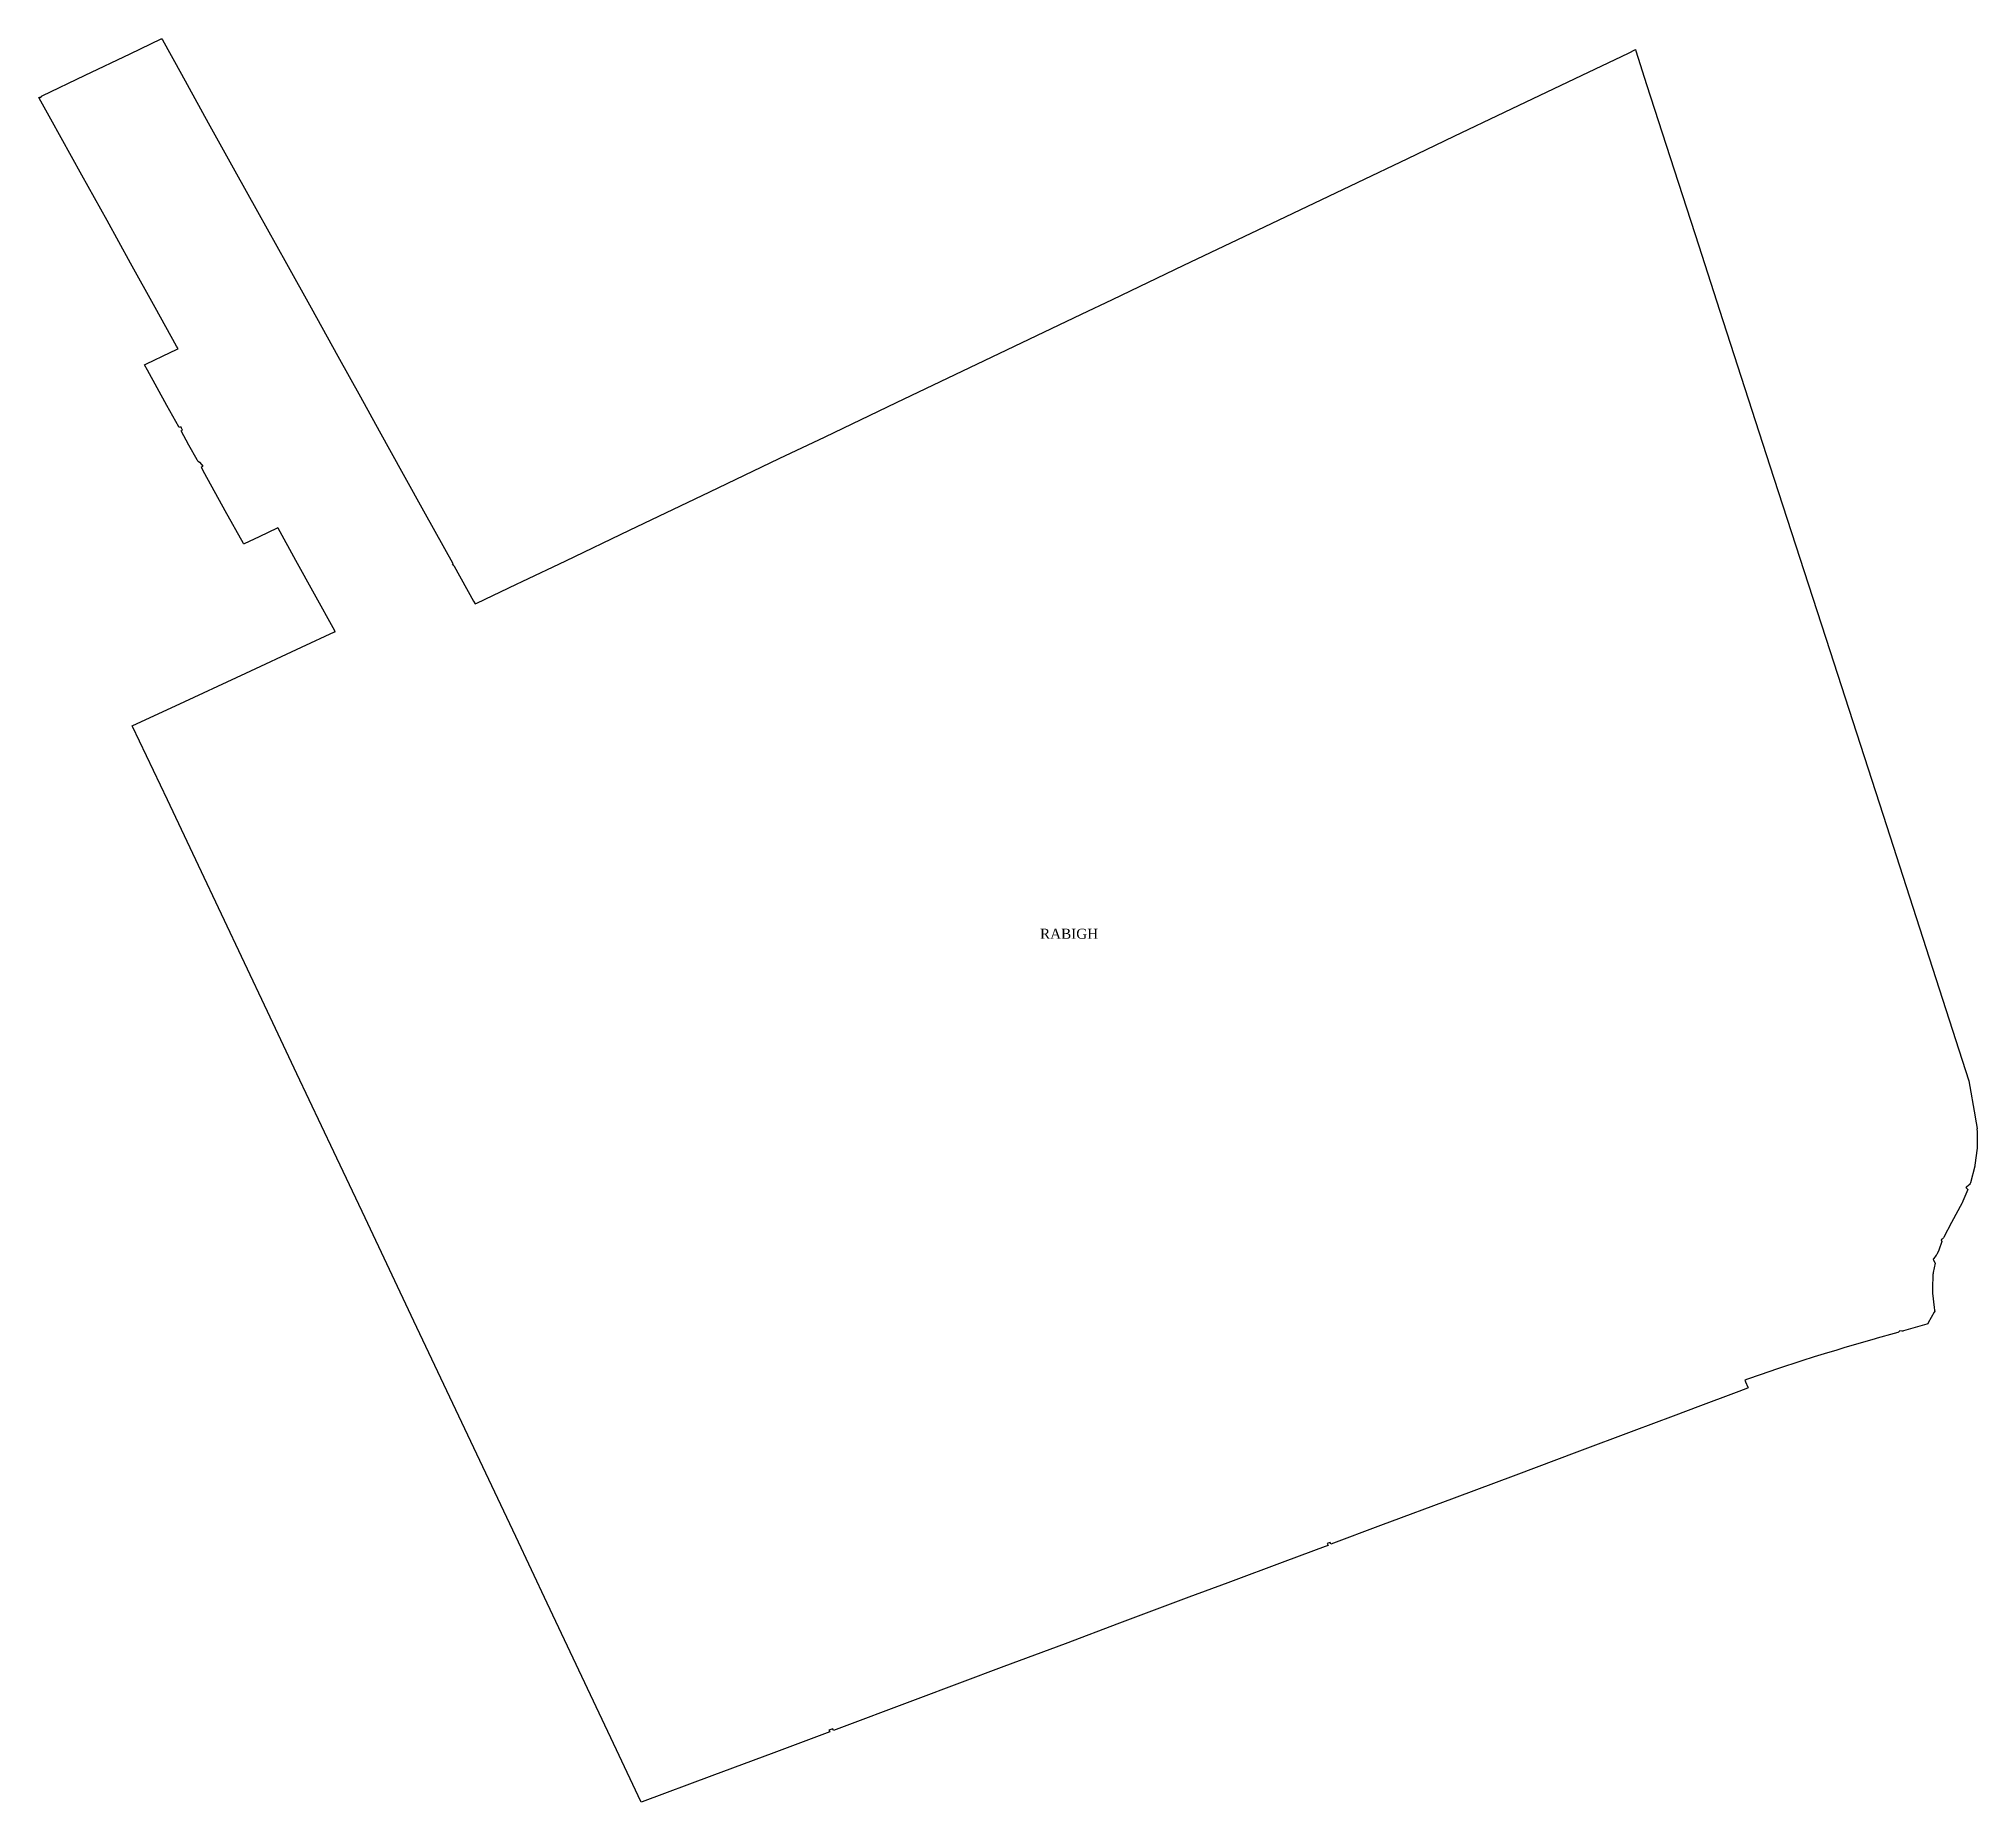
# Model space of a CAD drawing. Header units: inches. Extents: x 0.63 to 3.42, y -0.46 to 2.65.
# Drawn here: x 1.16378 to 1.17519, y 0.77605 to 0.78643 of the extents above; entities that cross this region are included whole.
import ezdxf
from ezdxf.enums import TextEntityAlignment as Align

# ---------------------------------------------------------------- set-up
doc = ezdxf.new("R2010")
doc.units = ezdxf.units.IN
doc.header["$MEASUREMENT"] = 0
doc.layers.add('Polygons', color=163, linetype='Continuous', true_color=0x4576f4)
doc.layers.add('PolygonsAnno', color=252, linetype='Continuous', true_color=0x997681)
doc.styles.add('Times New Roman', font='times.ttf')

msp = doc.modelspace()

# ---------------------------------------------------------------- texts
at = {"layer": 'PolygonsAnno', "color": 1, "style": 'Times New Roman'}
msp.add_text('RABIGH', height=0.0000591, dxfattribs=at).set_placement((1.169672, 0.781117), align=Align.BOTTOM_LEFT)

# ---------------------------------------------------------------- linework, layer by layer
at = {"layer": 'Polygons'}
msp.add_polyline3d([(1.167322, 0.776055, 0), (1.167179, 0.776359, 0), (1.16677, 0.777223, 0), (1.166585, 0.777615, 0), (1.165985, 0.778884, 0), (1.165698, 0.779491, 0), (1.165514, 0.779881, 0), (1.165297, 0.78034, 0), (1.165124, 0.780706, 0), (1.164717, 0.781566, 0), (1.164535, 0.781952, 0), (1.16433, 0.782385, 0), (1.164328, 0.782389, 0), (1.164332, 0.782391, 0), (1.164582, 0.782507, 0), (1.164996, 0.782698, 0), (1.165325, 0.782851, 0), (1.165519, 0.782941, 0), (1.165522, 0.782942, 0), (1.16552, 0.782947, 0), (1.1654, 0.783164, 0), (1.16529, 0.783362, 0), (1.165186, 0.783552, 0), (1.165184, 0.783555, 0), (1.16518, 0.783553, 0), (1.165074, 0.783502, 0), (1.164987, 0.783461, 0), (1.164984, 0.78346, 0), (1.164982, 0.783463, 0), (1.164875, 0.783655, 0), (1.164755, 0.783873, 0), (1.164735, 0.783909, 0), (1.164734, 0.783911, 0), (1.164736, 0.783913, 0), (1.164746, 0.783917, 0), (1.164728, 0.78394, 0), (1.164722, 0.78394, 0), (1.164719, 0.783946, 0), (1.164718, 0.783945, 0), (1.164714, 0.783947, 0), (1.16471, 0.783954, 0), (1.164661, 0.784042, 0), (1.164615, 0.784126, 0), (1.164623, 0.78413, 0), (1.164618, 0.784142, 0), (1.164616, 0.784147, 0), (1.164614, 0.784148, 0), (1.164611, 0.784148, 0), (1.164608, 0.784147, 0), (1.164604, 0.784145, 0), (1.164602, 0.784149, 0), (1.164532, 0.784275, 0), (1.164417, 0.784483, 0), (1.1644, 0.784514, 0), (1.164412, 0.78452, 0), (1.164551, 0.784586, 0), (1.164589, 0.784604, 0), (1.164597, 0.784609, 0), (1.164588, 0.784625, 0), (1.164462, 0.784851, 0), (1.164318, 0.785113, 0), (1.164179, 0.785364, 0), (1.164031, 0.785631, 0), (1.163849, 0.785961, 0), (1.16378, 0.786084, 0), (1.163777, 0.786089, 0), (1.163781, 0.786091, 0), (1.163783, 0.786088, 0), (1.163784, 0.786089, 0), (1.163793, 0.786094, 0), (1.163795, 0.786095, 0), (1.163794, 0.786097, 0), (1.163797, 0.786099, 0), (1.16405, 0.786219, 0), (1.164316, 0.786346, 0), (1.164497, 0.786433, 0), (1.164501, 0.786434, 0), (1.164505, 0.786428, 0), (1.164617, 0.786225, 0), (1.164775, 0.78594, 0), (1.164932, 0.785657, 0), (1.165065, 0.785417, 0), (1.165235, 0.78511, 0), (1.16538, 0.78485, 0), (1.165537, 0.784566, 0), (1.165671, 0.784325, 0), (1.165781, 0.784126, 0), (1.165922, 0.783871, 0), (1.166052, 0.783637, 0), (1.166213, 0.783348, 0), (1.166215, 0.783344, 0), (1.166212, 0.783343, 0), (1.166218, 0.783333, 0), (1.166221, 0.783333, 0), (1.166223, 0.783329, 0), (1.166337, 0.783123, 0), (1.166347, 0.783107, 0), (1.166356, 0.783111, 0), (1.16659, 0.783223, 0), (1.166623, 0.783238, 0), (1.16688, 0.783361, 0), (1.167255, 0.783541, 0), (1.167729, 0.783767, 0), (1.168136, 0.783962, 0), (1.168407, 0.784091, 0), (1.168827, 0.784292, 0), (1.169345, 0.784539, 0), (1.169917, 0.784813, 0), (1.170098, 0.784899, 0), (1.170518, 0.7851, 0), (1.170994, 0.785327, 0), (1.171541, 0.785588, 0), (1.171837, 0.78573, 0), (1.172111, 0.785861, 0), (1.172406, 0.786002, 0), (1.172822, 0.7862, 0), (1.173136, 0.78635, 0), (1.173177, 0.78637, 0), (1.173179, 0.786364, 0), (1.173243, 0.786165, 0), (1.173382, 0.785735, 0), (1.173551, 0.785214, 0), (1.173673, 0.784836, 0), (1.173969, 0.78392, 0), (1.174321, 0.782833, 0), (1.174635, 0.781862, 0), (1.175141, 0.780298, 0), (1.175178, 0.780086, 0), (1.175178, 0.780085, 0), (1.175189, 0.780018, 0), (1.175188, 0.780012, 0), (1.175189, 0.780002, 0), (1.17519, 0.779913, 0), (1.17519, 0.779907, 0), (1.175189, 0.779901, 0), (1.175176, 0.779801, 0), (1.175175, 0.779796, 0), (1.175149, 0.779698, 0), (1.175148, 0.779693, 0), (1.175145, 0.779688, 0), (1.17514, 0.779684, 0), (1.175126, 0.779673, 0), (1.175122, 0.77967, 0), (1.175134, 0.779658, 0), (1.175105, 0.77959, 0), (1.175103, 0.779584, 0), (1.1751, 0.779579, 0), (1.175039, 0.779464, 0), (1.174993, 0.779378, 0), (1.174991, 0.779373, 0), (1.174988, 0.779369, 0), (1.174983, 0.779366, 0), (1.174978, 0.779362, 0), (1.174982, 0.779352, 0), (1.174963, 0.779301, 0), (1.174954, 0.77928, 0), (1.174951, 0.779275, 0), (1.174948, 0.779271, 0), (1.174934, 0.779252, 0), (1.174931, 0.779248, 0), (1.174933, 0.779243, 0), (1.174942, 0.779225, 0), (1.174931, 0.77917, 0), (1.17493, 0.779164, 0), (1.174929, 0.779158, 0), (1.174926, 0.779075, 0), (1.174926, 0.779058, 0), (1.174926, 0.779052, 0), (1.174927, 0.779047, 0), (1.174937, 0.778963, 0), (1.174939, 0.778947, 0), (1.17494, 0.778941, 0), (1.174937, 0.778937, 0), (1.174901, 0.778873, 0), (1.174898, 0.778868, 0), (1.174892, 0.778866, 0), (1.174756, 0.778826, 0), (1.174751, 0.778825, 0), (1.174746, 0.778824, 0), (1.174734, 0.778827, 0), (1.174727, 0.778819, 0), (1.174722, 0.778817, 0), (1.1747, 0.77881, 0), (1.1746, 0.778783, 0), (1.174582, 0.778778, 0), (1.174411, 0.778727, 0), (1.174363, 0.778713, 0), (1.174288, 0.77869, 0), (1.17423, 0.778673, 0), (1.174156, 0.778649, 0), (1.174013, 0.778602, 0), (1.173911, 0.778567, 0), (1.173838, 0.778541, 0), (1.173821, 0.778536, 0), (1.173825, 0.778526, 0), (1.173839, 0.778495, 0), (1.173842, 0.77849, 0), (1.173837, 0.778488, 0), (1.173787, 0.778469, 0), (1.173755, 0.778457, 0), (1.173561, 0.778384, 0), (1.1734, 0.778324, 0), (1.173168, 0.778237, 0), (1.172832, 0.778111, 0), (1.172473, 0.777977, 0), (1.17211, 0.777841, 0), (1.171677, 0.777679, 0), (1.171385, 0.77757, 0), (1.171381, 0.777579, 0), (1.171363, 0.777573, 0), (1.171368, 0.777563, 0), (1.171351, 0.777557, 0), (1.171113, 0.777468, 0), (1.170777, 0.777343, 0), (1.170549, 0.777257, 0), (1.17014, 0.777104, 0), (1.16982, 0.776984, 0), (1.169458, 0.776849, 0), (1.168937, 0.776654, 0), (1.168456, 0.776473, 0), (1.168452, 0.776483, 0), (1.168429, 0.776474, 0), (1.168434, 0.776465, 0), (1.168418, 0.776459, 0), (1.168104, 0.776342, 0), (1.167739, 0.776205, 0), (1.16733, 0.776052, 0), (1.167324, 0.77605, 0), (1.167322, 0.776055, 0)], close=True, dxfattribs=at)

msp.set_redraw_order([(e.dxf.handle, doc.entitydb.next_handle()) for e in msp.query("TEXT MTEXT ATTDEF DIMENSION ARC_DIMENSION")])  # texts and dimensions are drawn at this point

doc.saveas('drawing.dxf')
